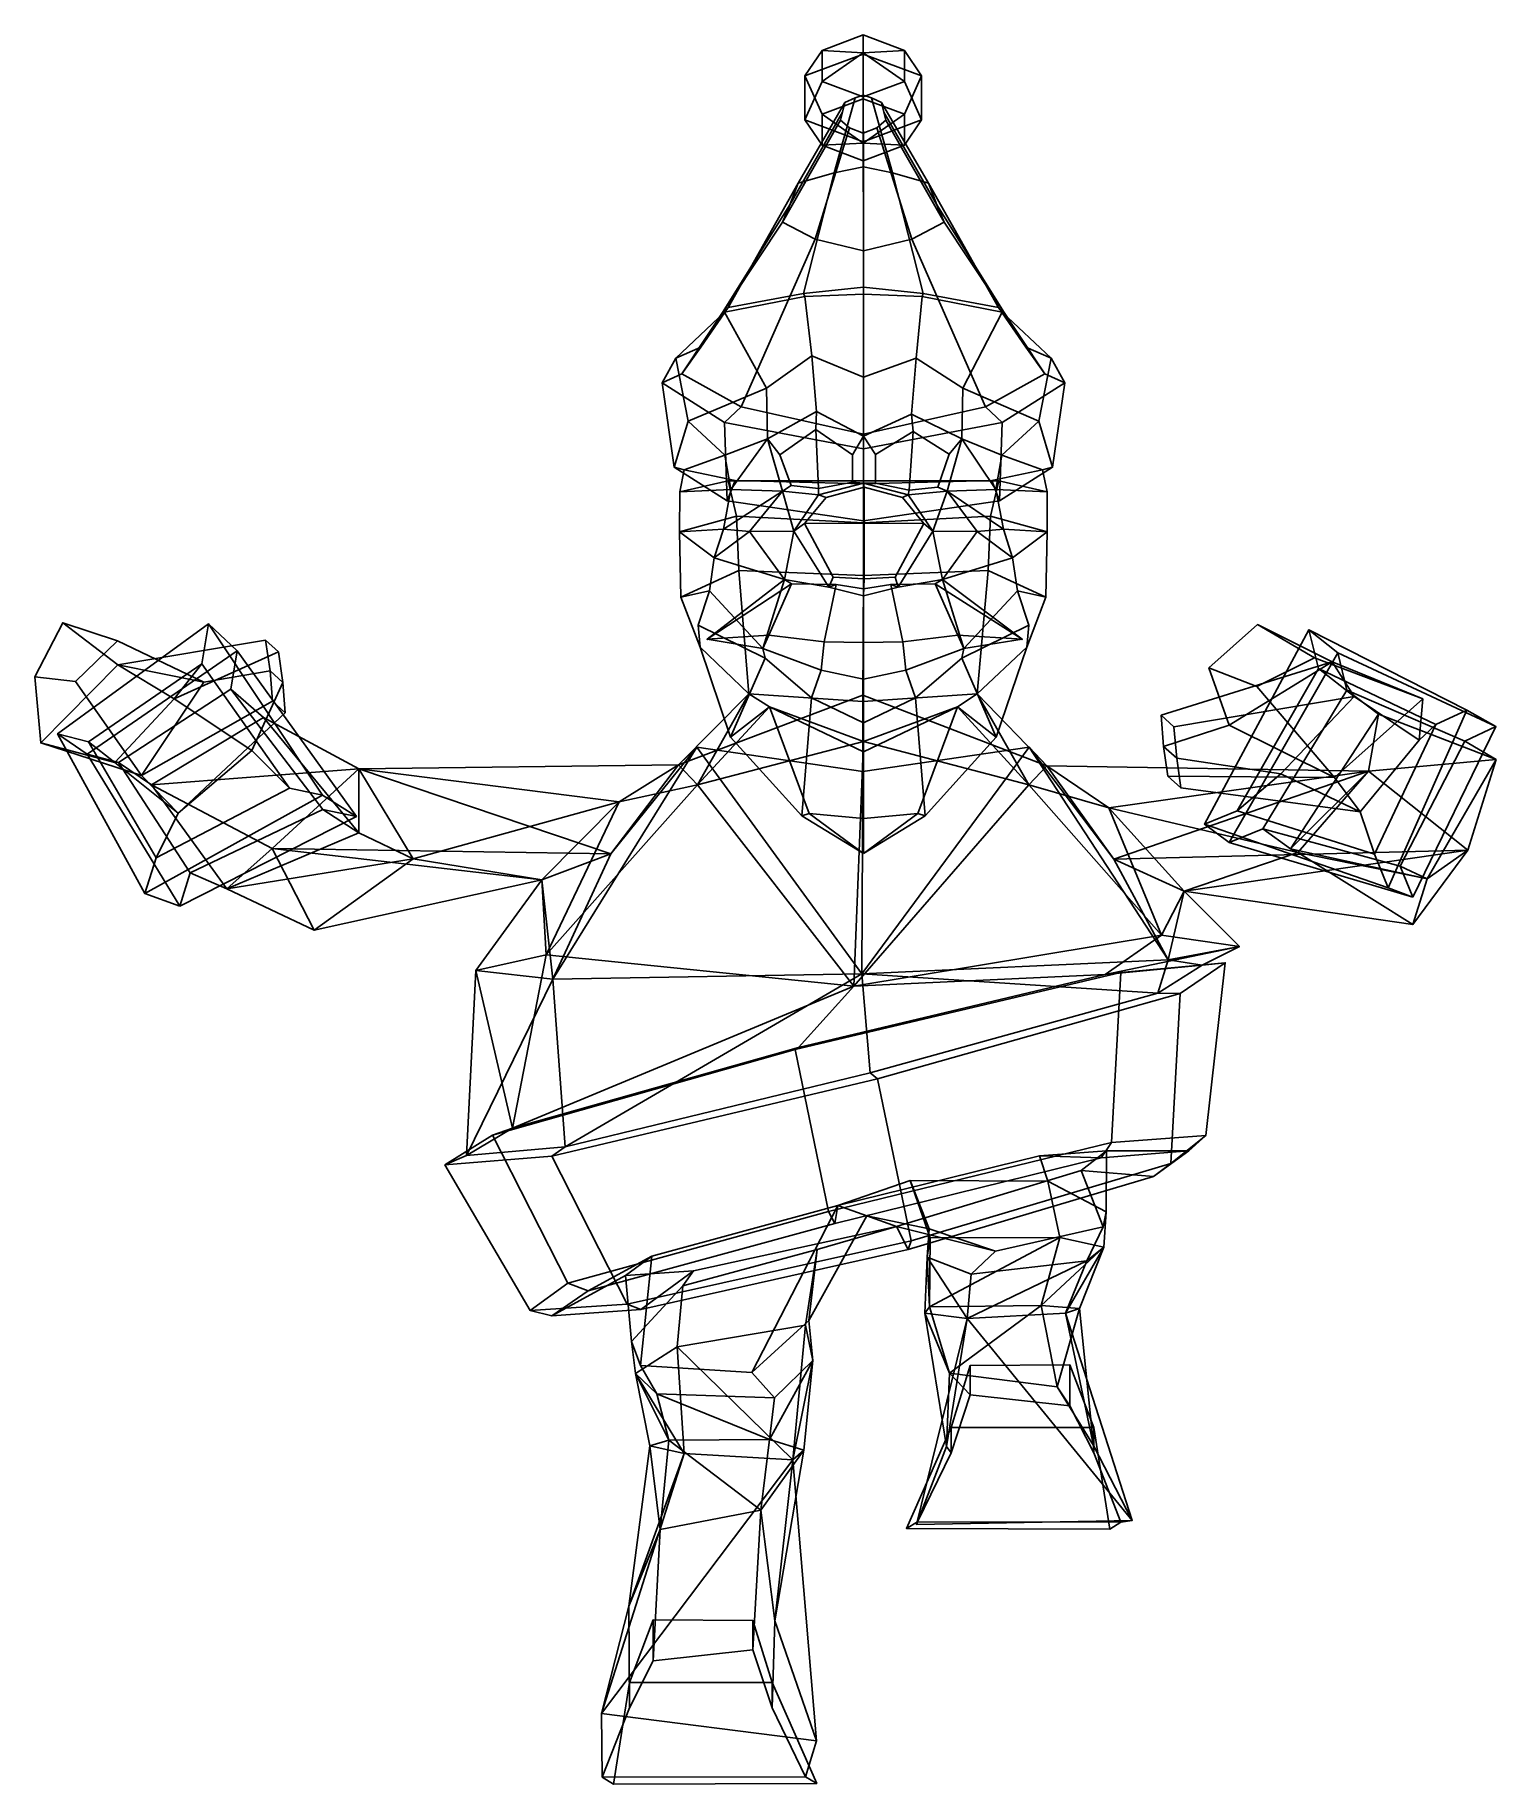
# Model space of a CAD drawing. Extents: x -275 to 208, y -153 to 425.
import ezdxf

# ---------------------------------------------------------------- set-up
doc = ezdxf.new("R2010")
doc.units = 0

msp = doc.modelspace()

# ---------------------------------------------------------------- linework, layer by layer
for p in [(-52.881443, 225.267151, 96.495125), (51.125126, 225.267151, 96.495125)]:
    msp.add_point(p)
for points in [[(-14.960612, 419.802917, -11.694053), (-1.351721, 424.920471, -17.127939), (-1.351718, 418.612, -31.5632), (-20.597618, 411.374817, -23.878576)], [(-1.351724, 419.054626, -2.145531), (-1.351721, 424.920471, -17.127939), (-14.960612, 419.802917, -11.694053)], [(-1.351724, 419.054626, -2.145531), (12.257201, 419.802917, -11.694051), (-1.351721, 424.920471, -17.127939)], [(12.257201, 419.802917, -11.694051), (17.894175, 411.374817, -23.878576), (-1.351718, 418.612, -31.5632), (-1.351721, 424.920471, -17.127939)], [(-20.59762, 396.900452, -8.509286), (-14.960615, 409.568054, -0.826365), (-14.960612, 419.802917, -11.694053), (-20.597618, 411.374817, -23.878576)], [(-14.960608, 398.707153, -31.561457), (-20.597618, 411.374817, -23.878576), (-1.351718, 418.612, -31.5632), (-1.351716, 403.824646, -36.995342)], [(-14.960615, 409.568054, -0.826365), (-1.351724, 419.054626, -2.145531), (-14.960612, 419.802917, -11.694053)], [(-1.351725, 404.450623, 4.60748), (-1.351724, 419.054626, -2.145531), (-14.960615, 409.568054, -0.826365)], [(-1.351725, 404.450623, 4.60748), (12.257198, 409.568054, -0.826363), (-1.351724, 419.054626, -2.145531)], [(12.257198, 409.568054, -0.826363), (12.257201, 419.802917, -11.694051), (-1.351724, 419.054626, -2.145531)], [(12.257203, 398.707153, -31.561455), (-1.351716, 403.824646, -36.995342), (-1.351718, 418.612, -31.5632), (17.894175, 411.374817, -23.878576)], [(17.894173, 396.900452, -8.509286), (17.894175, 411.374817, -23.878576), (12.257201, 419.802917, -11.694051), (12.257198, 409.568054, -0.826363)], [(-20.59762, 396.900452, -8.509286), (-20.597618, 411.374817, -23.878576), (-14.960608, 398.707153, -31.561457), (-14.96061, 388.47229, -20.693769)], [(17.894173, 396.900452, -8.509286), (12.257201, 388.47229, -20.693768), (12.257203, 398.707153, -31.561455), (17.894175, 411.374817, -23.878576)], [(-1.351724, 389.66333, -0.824686), (-1.351725, 404.450623, 4.60748), (-14.960615, 409.568054, -0.826365), (-20.59762, 396.900452, -8.509286)], [(-1.36171, 405.083313, -2.672312), (-4.057132, 404.168152, -3.543496), (-10.936384, 379.383362, 44.290981), (-1.309877, 381.405701, 47.694626)], [(-1.36171, 405.083313, -2.672312), (-1.309877, 381.405701, 47.694626), (8.31663, 379.383362, 44.290981), (1.333712, 404.168152, -3.543496)], [(-1.351724, 389.66333, -0.824686), (17.894173, 396.900452, -8.509286), (12.257198, 409.568054, -0.826363), (-1.351725, 404.450623, 4.60748)], [(-8.147649, 399.370422, -8.110874), (-8.834309, 396.765198, -10.590981), (-27.997726, 363.02301, 16.756866), (-25.54537, 368.780457, 26.446508)], [(-7.397633, 402.600098, -5.036271), (-8.147649, 399.370422, -8.110874), (-25.54537, 368.780457, 26.446508), (-22.866743, 375.91803, 38.45882)], [(-4.057132, 404.168152, -3.543496), (-7.397633, 402.600098, -5.036271), (-22.866743, 375.91803, 38.45882), (-10.936384, 379.383362, 44.290981)], [(-1.351727, 389.220642, -30.242294), (-14.960608, 398.707153, -31.561457), (-1.351716, 403.824646, -36.995342)], [(-1.351727, 389.220642, -30.242294), (-1.351716, 403.824646, -36.995342), (12.257203, 398.707153, -31.561455)], [(1.333712, 404.168152, -3.543496), (8.31663, 379.383362, 44.290981), (20.246988, 375.91803, 38.45882), (4.674212, 402.600098, -5.03627)], [(4.674212, 402.600098, -5.03627), (20.246988, 375.91803, 38.45882), (22.925613, 368.780457, 26.44651), (5.424227, 399.370422, -8.110873)], [(5.424227, 399.370422, -8.110873), (22.925613, 368.780457, 26.44651), (25.377977, 363.02301, 16.756868), (6.110888, 396.765137, -10.59098)], [(-8.834309, 396.765198, -10.590981), (-5.833364, 394.218445, -13.015326), (-17.280066, 357.394989, 7.285022), (-27.997726, 363.02301, 16.756866)], [(-1.351724, 389.66333, -0.824686), (-20.59762, 396.900452, -8.509286), (-14.96061, 388.47229, -20.693769), (-1.351721, 383.354858, -15.259924)], [(-5.833364, 394.218445, -13.015326), (-1.361711, 392.502808, -14.648609), (-1.309878, 353.603455, 0.903915), (-17.280066, 357.394989, 7.285022)], [(-14.96061, 388.47229, -20.693769), (-14.960608, 398.707153, -31.561457), (-1.351727, 389.220642, -30.242294)], [(3.109941, 394.218445, -13.015326), (14.660309, 357.394989, 7.285023), (-1.309878, 353.603455, 0.903915), (-1.361711, 392.502808, -14.648609)], [(12.257201, 388.47229, -20.693768), (-1.351727, 389.220642, -30.242294), (12.257203, 398.707153, -31.561455)], [(-1.351724, 389.66333, -0.824686), (-1.351721, 383.354858, -15.259924), (12.257201, 388.47229, -20.693768), (17.894173, 396.900452, -8.509286)], [(6.110888, 396.765137, -10.59098), (25.377977, 363.02301, 16.756868), (14.660309, 357.394989, 7.285023), (3.109941, 394.218445, -13.015326)], [(-1.351721, 383.354858, -15.259924), (-14.96061, 388.47229, -20.693769), (-1.351727, 389.220642, -30.242294)], [(-1.351721, 383.354858, -15.259924), (-1.351727, 389.220642, -30.242294), (12.257201, 388.47229, -20.693768)], [(-54.970982, 321.713837, 50.653328), (-45.930447, 334.832275, 75.675545), (-22.866743, 375.91803, 38.45882), (-25.54537, 368.780457, 26.446508)], [(-45.930447, 334.832275, 75.675545), (-21.070143, 339.52951, 87.764854), (-10.936384, 379.383362, 44.290981), (-22.866743, 375.91803, 38.45882)], [(-1.28188, 341.64209, 94.893471), (-1.309877, 381.405701, 47.694626), (-10.936384, 379.383362, 44.290981), (-21.070143, 339.52951, 87.764854)], [(-1.28188, 341.64209, 94.893471), (18.50638, 339.52951, 87.764854), (8.31663, 379.383362, 44.290981), (-1.309877, 381.405701, 47.694626)], [(43.366695, 334.832275, 75.675545), (20.246988, 375.91803, 38.45882), (8.31663, 379.383362, 44.290981), (18.50638, 339.52951, 87.764854)], [(52.407223, 321.713837, 50.653328), (22.925613, 368.780457, 26.44651), (20.246988, 375.91803, 38.45882), (43.366695, 334.832275, 75.675545)], [(-61.240921, 312.958679, 29.162146), (-54.970982, 321.713837, 50.653328), (-25.54537, 368.780457, 26.446508), (-27.997726, 363.02301, 16.756866)], [(58.677162, 312.958679, 29.162148), (25.377977, 363.02301, 16.756868), (22.925613, 368.780457, 26.44651), (52.407223, 321.713837, 50.653328)], [(-41.653008, 302.057983, 10.501062), (-61.240921, 312.958679, 29.162146), (-27.997726, 363.02301, 16.756866), (-17.280066, 357.394989, 7.285022)], [(39.089241, 302.057983, 10.501063), (14.660309, 357.394989, 7.285023), (25.377977, 363.02301, 16.756868), (58.677162, 312.958679, 29.162148)], [(-1.281881, 293.053375, -6.806734), (-41.653008, 302.057983, 10.501062), (-17.280066, 357.394989, 7.285022), (-1.309878, 353.603455, 0.903915)], [(-1.281881, 293.053375, -6.806734), (-1.309878, 353.603455, 0.903915), (14.660309, 357.394989, 7.285023), (39.089241, 302.057983, 10.501063)], [(-1.28188, 339.270111, 99.185242), (-1.28188, 341.64209, 94.893471), (-21.070143, 339.52951, 87.764854), (-20.681479, 338.521515, 93.069794)], [(-1.28188, 339.270111, 99.185242), (18.117716, 338.521515, 93.069794), (18.50638, 339.52951, 87.764854), (-1.28188, 341.64209, 94.893471)], [(-20.681479, 338.521515, 93.069794), (-21.070143, 339.52951, 87.764854), (-45.930447, 334.832275, 75.675545), (-47.172798, 333.344238, 80.797142)], [(-18.324652, 318.887146, 102.284325), (-20.681479, 338.521515, 93.069794), (-47.172798, 333.344238, 80.797142), (-33.265388, 308.20459, 93.486229)], [(-1.281881, 311.822571, 108.39212), (-1.28188, 339.270111, 99.185242), (-20.681479, 338.521515, 93.069794), (-18.324652, 318.887146, 102.284325)], [(-1.281881, 311.822571, 108.39212), (16.164616, 318.123474, 102.546585), (18.117716, 338.521515, 93.069794), (-1.28188, 339.270111, 99.185242)], [(16.164616, 318.123474, 102.546585), (31.573666, 308.20459, 93.486237), (44.609047, 333.344238, 80.797142), (18.117716, 338.521515, 93.069794)], [(18.117716, 338.521515, 93.069794), (44.609047, 333.344238, 80.797142), (43.366695, 334.832275, 75.675545), (18.50638, 339.52951, 87.764854)], [(-47.172798, 333.344238, 80.797142), (-45.930447, 334.832275, 75.675545), (-54.970982, 321.713837, 50.653328), (-63.269661, 318.117218, 52.999805)], [(-33.265388, 308.20459, 93.486229), (-47.172798, 333.344238, 80.797142), (-63.269661, 318.117218, 52.999805), (-59.222595, 297.351044, 77.058617)], [(31.573666, 308.20459, 93.486237), (56.65884, 297.351044, 77.058617), (60.705898, 318.117218, 52.999805), (44.609047, 333.344238, 80.797142)], [(44.609047, 333.344238, 80.797142), (60.705898, 318.117218, 52.999805), (52.407223, 321.713837, 50.653328), (43.366695, 334.832275, 75.675545)], [(-63.269661, 318.117218, 52.999805), (-54.970982, 321.713837, 50.653328), (-61.240921, 312.958679, 29.162146), (-67.795349, 309.943756, 28.444376)], [(-59.222595, 297.351044, 77.058617), (-63.269661, 318.117218, 52.999805), (-67.795349, 309.943756, 28.444376), (-63.796013, 282.106842, 42.410336)], [(-18.324652, 318.887146, 102.284325), (-33.265388, 308.20459, 93.486229), (-32.972679, 291.432129, 94.547478), (-16.755962, 300.457123, 105.993057)], [(-1.281881, 311.822571, 108.39212), (-18.324652, 318.887146, 102.284325), (-16.755962, 300.457123, 105.993057), (-1.281882, 292.345398, 108.519997)], [(-1.281881, 311.822571, 108.39212), (-1.281882, 292.345398, 108.519997), (14.59592, 299.658417, 106.045509), (16.164616, 318.123474, 102.546585)], [(16.164616, 318.123474, 102.546585), (14.59592, 299.658417, 106.045509), (31.280952, 291.432129, 94.547478), (31.573666, 308.20459, 93.486237)], [(60.705898, 318.117218, 52.999805), (65.23159, 309.943756, 28.444378), (58.677162, 312.958679, 29.162148), (52.407223, 321.713837, 50.653328)], [(56.65884, 297.351044, 77.058617), (61.232254, 282.106842, 42.410336), (65.23159, 309.943756, 28.444378), (60.705898, 318.117218, 52.999805)], [(-67.795349, 309.943756, 28.444376), (-61.240921, 312.958679, 29.162146), (-41.653008, 302.057983, 10.501062), (-47.181725, 296.910187, 8.241911)], [(65.23159, 309.943756, 28.444378), (44.617962, 296.910156, 8.241911), (39.089241, 302.057983, 10.501063), (58.677162, 312.958679, 29.162148)], [(-63.796013, 282.106842, 42.410336), (-67.795349, 309.943756, 28.444376), (-47.181725, 296.910187, 8.241911), (-46.286396, 271.022644, 18.565659)], [(-47.057056, 286.10376, 78.280388), (-32.972679, 291.432129, 94.547478), (-33.265388, 308.20459, 93.486229), (-59.222595, 297.351044, 77.058617)], [(44.493294, 286.10376, 78.280388), (56.65884, 297.351044, 77.058617), (31.573666, 308.20459, 93.486237), (31.280952, 291.432129, 94.547478)], [(61.232254, 282.106842, 42.410336), (43.722637, 271.022644, 18.565659), (44.617962, 296.910156, 8.241911), (65.23159, 309.943756, 28.444378)], [(-47.181725, 296.910187, 8.241911), (-41.653008, 302.057983, 10.501062), (-1.281881, 293.053375, -6.806734), (-1.281881, 288.155212, -9.937516)], [(44.617962, 296.910156, 8.241911), (-1.281881, 288.155212, -9.937516), (-1.281881, 293.053375, -6.806734), (39.089241, 302.057983, 10.501063)], [(-59.222595, 297.351044, 77.058617), (-63.796013, 282.106842, 42.410336), (-60.490471, 281.206665, 41.856926), (-47.057056, 286.10376, 78.280388)], [(-46.286396, 271.022644, 18.565659), (-47.181725, 296.910187, 8.241911), (-1.281881, 288.155212, -9.937516), (-1.281883, 264.331177, -0.037681)], [(-17.014811, 294.59967, 104.469688), (-16.755962, 300.457123, 105.993057), (-32.972679, 291.432129, 94.547478), (-28.951942, 286.230957, 94.654114)], [(-17.014811, 294.59967, 104.469688), (-4.866937, 286.227783, 106.095718), (-1.281882, 292.345398, 108.519997), (-16.755962, 300.457123, 105.993057)], [(43.722637, 271.022644, 18.565659), (-1.281883, 264.331177, -0.037681), (-1.281881, 288.155212, -9.937516), (44.617962, 296.910156, 8.241911)], [(15.102792, 293.90451, 104.268639), (14.59592, 299.658417, 106.045509), (-1.281882, 292.345398, 108.519997), (2.756311, 286.347046, 106.276031)], [(15.102792, 293.90451, 104.268639), (27.022137, 286.350464, 92.15062), (31.280952, 291.432129, 94.547478), (14.59592, 299.658417, 106.045509)], [(56.65884, 297.351044, 77.058617), (44.493294, 286.10376, 78.280388), (57.926716, 281.206665, 41.856926), (61.232254, 282.106842, 42.410336)], [(-45.084305, 274.761017, 78.655991), (-32.972679, 291.432129, 94.547478), (-47.057056, 286.10376, 78.280388)], [(-28.042412, 274.200409, 98.549278), (-32.972679, 291.432129, 94.547478), (-45.084305, 274.761017, 78.655991)], [(-25.204941, 276.041107, 97.547935), (-28.951942, 286.230957, 94.654114), (-32.972679, 291.432129, 94.547478), (-28.042412, 274.200409, 98.549278)], [(-16.115454, 275.106567, 102.64016), (-17.014811, 294.59967, 104.469688), (-28.951942, 286.230957, 94.654114), (-25.204941, 276.041107, 97.547935)], [(-4.866937, 286.227783, 106.095718), (-17.014811, 294.59967, 104.469688), (-16.115454, 275.106567, 102.64016), (-4.866937, 277.110504, 106.939919)], [(-4.866937, 277.110504, 106.939919), (-1.281882, 276.863098, 110.144325), (-1.281882, 292.345398, 108.519997), (-4.866937, 286.227783, 106.095718)], [(2.756311, 276.842438, 107.318275), (2.756311, 286.347046, 106.276031), (-1.281882, 292.345398, 108.519997), (-1.281882, 276.863098, 110.144325)], [(2.756311, 286.347046, 106.276031), (2.756311, 276.842438, 107.318275), (13.785778, 274.494171, 102.009949), (15.102792, 293.90451, 104.268639)], [(13.785778, 274.494171, 102.009949), (23.348103, 275.490204, 95.723228), (27.022137, 286.350464, 92.15062), (15.102792, 293.90451, 104.268639)], [(23.348103, 275.490204, 95.723228), (26.350687, 274.200409, 98.549278), (31.280952, 291.432129, 94.547478), (27.022137, 286.350464, 92.15062)], [(26.350687, 274.200409, 98.549278), (42.520538, 274.761047, 78.655991), (31.280952, 291.432129, 94.547478)], [(42.520538, 274.761047, 78.655991), (44.493294, 286.10376, 78.280388), (31.280952, 291.432129, 94.547478)], [(-47.057056, 286.10376, 78.280388), (-60.490471, 281.206665, 41.856926), (-61.994881, 273.944885, 42.462151), (-45.084305, 274.761017, 78.655991)], [(44.493294, 286.10376, 78.280388), (42.520538, 274.761047, 78.655991), (59.431118, 273.944916, 42.462151), (57.926716, 281.206665, 41.856926)], [(-63.796013, 282.106842, 42.410336), (-46.286396, 271.022644, 18.565659), (-43.700268, 277.676788, 15.897063), (-60.490471, 281.206665, 41.856926)], [(-62.016663, 260.750946, 44.641083), (-61.994881, 273.944885, 42.462151), (-46.01263, 277.624268, 12.67251), (-43.267853, 265.927216, 11.188781)], [(-61.994881, 273.944885, 42.462151), (-60.490471, 281.206665, 41.856926), (-43.700268, 277.676788, 15.897063), (-46.01263, 277.624268, 12.67251)], [(-46.286396, 271.022644, 18.565659), (-1.281883, 264.331177, -0.037681), (-1.281882, 276.633362, -1.092671), (-43.700268, 277.676788, 15.897063)], [(-46.01263, 277.624268, 12.67251), (-43.700268, 277.676788, 15.897063), (-1.281882, 276.633362, -1.092671), (-1.281882, 277.55011, -2.405132)], [(-43.267853, 265.927216, 11.188781), (-46.01263, 277.624268, 12.67251), (-1.281882, 277.55011, -2.405132), (-1.281882, 263.673889, -0.945824)], [(43.722637, 271.022644, 18.565659), (41.136509, 277.676788, 15.897063), (-1.281882, 276.633362, -1.092671), (-1.281883, 264.331177, -0.037681)], [(43.448864, 277.624298, 12.67251), (-1.281882, 277.55011, -2.405132), (-1.281882, 276.633362, -1.092671), (41.136509, 277.676788, 15.897063)], [(40.70409, 265.927216, 11.188781), (-1.281882, 263.673889, -0.945824), (-1.281882, 277.55011, -2.405132), (43.448864, 277.624298, 12.67251)], [(59.452904, 260.750977, 44.641083), (40.70409, 265.927216, 11.188781), (43.448864, 277.624298, 12.67251), (59.431118, 273.944916, 42.462151)], [(61.232254, 282.106842, 42.410336), (57.926716, 281.206665, 41.856926), (41.136509, 277.676788, 15.897063), (43.722637, 271.022644, 18.565659)], [(59.431118, 273.944916, 42.462151), (43.448864, 277.624298, 12.67251), (41.136509, 277.676788, 15.897063), (57.926716, 281.206665, 41.856926)], [(-45.084305, 274.761017, 78.655991), (-61.994881, 273.944885, 42.462151), (-62.016663, 260.750946, 44.641083), (-47.526073, 261.661865, 78.504814)], [(-47.526073, 261.661865, 78.504814), (-28.042412, 274.200409, 98.549278), (-45.084305, 274.761017, 78.655991)], [(-38.872097, 260.845123, 101.72583), (-28.042412, 274.200409, 98.549278), (-47.526073, 261.661865, 78.504814)], [(-38.872097, 260.845123, 101.72583), (-24.240337, 260.998474, 104.760262), (-28.042412, 274.200409, 98.549278)], [(-16.115454, 275.106567, 102.64016), (-25.204941, 276.041107, 97.547935), (-28.042412, 274.200409, 98.549278), (-16.082561, 272.919525, 104.835991)], [(-24.240337, 260.998474, 104.760262), (-16.082561, 272.919525, 104.835991), (-28.042412, 274.200409, 98.549278)], [(-20.722702, 263.478149, 122.216965), (-13.646374, 272.04248, 121.01963), (-16.082561, 272.919525, 104.835991), (-24.240337, 260.998474, 104.760262)], [(-1.023499, 263.659821, 128.666168), (-1.023499, 275.476746, 124.536148), (-13.646374, 272.04248, 121.01963), (-20.722702, 263.478149, 122.216965)], [(-16.115454, 275.106567, 102.64016), (-16.082561, 272.919525, 104.835991), (-1.281882, 276.863098, 110.144325), (-4.866937, 277.110504, 106.939919)], [(-1.023499, 275.476746, 124.536148), (-1.281882, 276.863098, 110.144325), (-16.082561, 272.919525, 104.835991), (-13.646374, 272.04248, 121.01963)], [(-1.023499, 275.476746, 124.536148), (11.599373, 272.04248, 121.01963), (13.518797, 272.919525, 104.835991), (-1.281882, 276.863098, 110.144325)], [(13.785778, 274.494171, 102.009949), (2.756311, 276.842438, 107.318275), (-1.281882, 276.863098, 110.144325), (13.518797, 272.919525, 104.835991)], [(-1.023499, 263.659821, 128.666168), (18.675701, 263.478149, 122.216965), (11.599373, 272.04248, 121.01963), (-1.023499, 275.476746, 124.536148)], [(18.675701, 263.478149, 122.216965), (21.676575, 260.998474, 104.760262), (13.518797, 272.919525, 104.835991), (11.599373, 272.04248, 121.01963)], [(13.785778, 274.494171, 102.009949), (13.518797, 272.919525, 104.835991), (26.350687, 274.200409, 98.549278), (23.348103, 275.490204, 95.723228)], [(21.676575, 260.998474, 104.760262), (26.350687, 274.200409, 98.549278), (13.518797, 272.919525, 104.835991)], [(36.308334, 260.845123, 101.72583), (26.350687, 274.200409, 98.549278), (21.676575, 260.998474, 104.760262)], [(44.962315, 261.661896, 78.504814), (42.520538, 274.761047, 78.655991), (26.350687, 274.200409, 98.549278)], [(36.308334, 260.845123, 101.72583), (44.962315, 261.661896, 78.504814), (26.350687, 274.200409, 98.549278)], [(42.520538, 274.761047, 78.655991), (44.962315, 261.661896, 78.504814), (59.452904, 260.750977, 44.641083), (59.431118, 273.944916, 42.462151)], [(-61.580307, 239.196716, 46.003769), (-62.016663, 260.750946, 44.641083), (-43.267853, 265.927216, 11.188781), (-42.475136, 247.939545, 14.099627)], [(-42.475136, 247.939545, 14.099627), (-43.267853, 265.927216, 11.188781), (-1.281882, 263.673889, -0.945824), (-1.281882, 246.313843, 3.485335)], [(39.911373, 247.939545, 14.099627), (-1.281882, 246.313843, 3.485335), (-1.281882, 263.673889, -0.945824), (40.70409, 265.927216, 11.188781)], [(59.016552, 239.196716, 46.003769), (39.911373, 247.939545, 14.099627), (40.70409, 265.927216, 11.188781), (59.452904, 260.750977, 44.641083)], [(-47.526073, 261.661865, 78.504814), (-62.016663, 260.750946, 44.641083), (-50.592148, 252.138489, 77.948036)], [(-52.197891, 241.208618, 78.12674), (-50.592148, 252.138489, 77.948036), (-62.016663, 260.750946, 44.641083), (-61.580307, 239.196716, 46.003769)], [(-50.592148, 252.138489, 77.948036), (-38.872097, 260.845123, 101.72583), (-47.526073, 261.661865, 78.504814)], [(-27.375477, 245.031799, 98.608398), (-38.872097, 260.845123, 101.72583), (-50.592148, 252.138489, 77.948036)], [(-27.375477, 245.031799, 98.608398), (-24.240337, 260.998474, 104.760262), (-38.872097, 260.845123, 101.72583)], [(-12.748343, 242.411438, 104.511536), (-24.240337, 260.998474, 104.760262), (-27.375477, 245.031799, 98.608398)], [(-11.298374, 245.730164, 117.381271), (-20.722702, 263.478149, 122.216965), (-24.240337, 260.998474, 104.760262), (-12.748343, 242.411438, 104.511536)], [(-1.023499, 245.208679, 122.611298), (-1.023499, 263.659821, 128.666168), (-20.722702, 263.478149, 122.216965), (-11.298374, 245.730164, 117.381271)], [(-1.023499, 245.208679, 122.611298), (9.251375, 245.730164, 117.381271), (18.675701, 263.478149, 122.216965), (-1.023499, 263.659821, 128.666168)], [(9.251375, 245.730164, 117.381271), (10.184579, 242.411438, 104.511536), (21.676575, 260.998474, 104.760262), (18.675701, 263.478149, 122.216965)], [(10.184579, 242.411438, 104.511536), (24.811714, 245.031799, 98.608398), (21.676575, 260.998474, 104.760262)], [(24.811714, 245.031799, 98.608398), (36.308334, 260.845123, 101.72583), (21.676575, 260.998474, 104.760262)], [(24.811714, 245.031799, 98.608398), (48.028389, 252.138489, 77.948036), (36.308334, 260.845123, 101.72583)], [(48.028389, 252.138489, 77.948036), (44.962315, 261.661896, 78.504814), (36.308334, 260.845123, 101.72583)], [(44.962315, 261.661896, 78.504814), (48.028389, 252.138489, 77.948036), (59.452904, 260.750977, 44.641083)], [(49.634132, 241.208618, 78.12674), (59.016552, 239.196716, 46.003769), (59.452904, 260.750977, 44.641083), (48.028389, 252.138489, 77.948036)], [(-52.197891, 241.208618, 78.12674), (-34.483486, 222.205841, 104.917747), (-27.375477, 245.031799, 98.608398), (-50.592148, 252.138489, 77.948036)], [(49.634132, 241.208618, 78.12674), (48.028389, 252.138489, 77.948036), (24.811714, 245.031799, 98.608398), (31.919722, 222.205841, 104.917747)], [(-55.251766, 222.585052, 50.112881), (-61.580307, 239.196716, 46.003769), (-42.475136, 247.939545, 14.099627), (-39.164574, 207.235474, 31.855993)], [(-25.009287, 243.611145, 112.608627), (-27.375477, 245.031799, 98.608398), (-52.881443, 225.267151, 96.495125)], [(-52.881443, 225.267151, 96.495125), (-27.375477, 245.031799, 98.608398), (-34.483486, 222.205841, 104.917747)], [(-32.486488, 226.562439, 115.00264), (-25.009287, 243.611145, 112.608627), (-52.881443, 225.267151, 96.495125)], [(-39.164574, 207.235474, 31.855993), (-42.475136, 247.939545, 14.099627), (-1.281882, 246.313843, 3.485335), (-1.524852, 204.629333, 8.88728)], [(-10.311916, 243.348877, 112.725739), (-25.009287, 243.611145, 112.608627), (-32.486488, 226.562439, 115.00264), (-14.272869, 224.371124, 123.670204)], [(-25.009287, 243.611145, 112.608627), (-10.311916, 243.348877, 112.725739), (-12.748343, 242.411438, 104.511536), (-27.375477, 245.031799, 98.608398)], [(-14.272869, 224.371124, 123.670204), (-1.281882, 224.167664, 124.353912), (-1.281882, 241.934875, 115.474304), (-10.311916, 243.348877, 112.725739)], [(-1.023499, 245.208679, 122.611298), (-11.298374, 245.730164, 117.381271), (-12.748343, 242.411438, 104.511536), (-1.281882, 239.624084, 110.43103)], [(-1.281882, 241.934875, 115.474304), (-1.281882, 239.624084, 110.43103), (-12.748343, 242.411438, 104.511536), (-10.311916, 243.348877, 112.725739)], [(36.319489, 207.235474, 31.855993), (-1.524852, 204.629333, 8.88728), (-1.281882, 246.313843, 3.485335), (39.911373, 247.939545, 14.099627)], [(-1.023499, 245.208679, 122.611298), (-1.281882, 239.624084, 110.43103), (10.184579, 242.411438, 104.511536), (9.251375, 245.730164, 117.381271)], [(11.709105, 224.371124, 123.670204), (7.748154, 243.348877, 112.725739), (-1.281882, 241.934875, 115.474304), (-1.281882, 224.167664, 124.353912)], [(-1.281882, 241.934875, 115.474304), (7.748154, 243.348877, 112.725739), (10.184579, 242.411438, 104.511536), (-1.281882, 239.624084, 110.43103)], [(22.445524, 243.611145, 112.608627), (24.811714, 245.031799, 98.608398), (10.184579, 242.411438, 104.511536), (7.748154, 243.348877, 112.725739)], [(7.748154, 243.348877, 112.725739), (11.709105, 224.371124, 123.670204), (29.922726, 226.562439, 115.00264), (22.445524, 243.611145, 112.608627)], [(22.445524, 243.611145, 112.608627), (51.125126, 225.267151, 96.495125), (24.811714, 245.031799, 98.608398)], [(29.922726, 226.562439, 115.00264), (51.125126, 225.267151, 96.495125), (22.445524, 243.611145, 112.608627)], [(51.125126, 225.267151, 96.495125), (31.919722, 222.205841, 104.917747), (24.811714, 245.031799, 98.608398)], [(52.688004, 222.585052, 50.112881), (36.319489, 207.235474, 31.855993), (39.911373, 247.939545, 14.099627), (59.016552, 239.196716, 46.003769)], [(-55.251766, 222.585052, 50.112881), (-55.921116, 229.950531, 81.29702), (-52.197891, 241.208618, 78.12674), (-61.580307, 239.196716, 46.003769)], [(-52.197891, 241.208618, 78.12674), (-55.921116, 229.950531, 81.29702), (-33.800316, 218.9841, 95.906563), (-34.483486, 222.205841, 104.917747)], [(49.634132, 241.208618, 78.12674), (31.919722, 222.205841, 104.917747), (31.236551, 218.9841, 95.906563), (53.357361, 229.950531, 81.29702)], [(52.688004, 222.585052, 50.112881), (59.016552, 239.196716, 46.003769), (49.634132, 241.208618, 78.12674), (53.357361, 229.950531, 81.29702)], [(-261.632446, 211.305481, 208.327393), (-247.722, 224.726868, 207.58522), (-265.861694, 230.706543, 197.711716), (-275.032104, 212.839935, 189.212097)], [(-275.032104, 212.839935, 189.212097), (-265.861694, 230.706543, 197.711716), (-247.64035, 216.822693, 132.550278), (-273.149323, 190.974365, 133.338013)], [(-267.589935, 194.039246, 103.974754), (-217.708649, 230.3302, 111.667229), (-208.21756, 221.379333, 82.014832), (-257.820953, 187.309082, 73.050873)], [(-267.589935, 194.039246, 103.974754), (-257.303314, 191.361633, 108.069145), (-219.941193, 217.097504, 113.94812), (-217.708649, 230.3302, 111.667229)], [(-247.722, 224.726868, 207.58522), (-219.267685, 211.105469, 162.799286), (-247.64035, 216.822693, 132.550278), (-265.861694, 230.706543, 197.711716)], [(-180.018707, 173.776245, 138.249832), (-217.708649, 230.3302, 111.667229), (-219.941193, 217.097504, 113.94812), (-190.961472, 176.010864, 134.03511)], [(-168.818924, 166.714996, 107.885948), (-208.21756, 221.379333, 82.014832), (-217.708649, 230.3302, 111.667229), (-180.018707, 173.776245, 138.249832)], [(-33.800316, 218.9841, 95.906563), (-55.921116, 229.950531, 81.29702), (-55.251766, 222.585052, 50.112881), (-45.173698, 192.937592, 66.107307)], [(-34.483486, 222.205841, 104.917747), (-32.486488, 226.562439, 115.00264), (-52.881443, 225.267151, 96.495125)], [(-14.272869, 224.371124, 123.670204), (-32.486488, 226.562439, 115.00264), (-34.483486, 222.205841, 104.917747), (-15.274496, 215.072083, 113.76458)], [(11.709105, 224.371124, 123.670204), (12.710732, 215.072083, 113.76458), (31.919722, 222.205841, 104.917747), (29.922726, 226.562439, 115.00264)], [(31.919722, 222.205841, 104.917747), (51.125126, 225.267151, 96.495125), (29.922726, 226.562439, 115.00264)], [(31.236551, 218.9841, 95.906563), (42.609936, 192.937592, 66.107307), (52.688004, 222.585052, 50.112881), (53.357361, 229.950531, 81.29702)], [(119.610153, 158.10321, 80.559654), (111.392662, 164.177856, 112.068909), (145.900284, 228.412994, 109.138649), (155.509567, 220.705688, 79.176613)], [(111.392662, 164.177856, 112.068909), (122.243301, 168.586365, 114.377594), (149.044098, 215.591156, 112.456512), (145.900284, 228.412994, 109.138649)], [(128.763474, 209.626709, 204.810562), (147.718018, 219.09198, 194.889175), (128.899765, 230.09787, 195.435394), (112.889679, 215.747253, 195.604782)], [(112.889679, 215.747253, 195.604782), (128.899765, 230.09787, 195.435394), (153.604813, 217.803345, 132.116394), (119.625069, 196.802063, 144.647156)], [(147.718018, 219.09198, 194.889175), (183.530991, 205.543518, 148.656784), (153.604813, 217.803345, 132.116394), (128.899765, 230.09787, 195.435394)], [(198.064896, 201.843567, 130.049591), (207.698486, 196.384308, 98.834106), (155.509567, 220.705688, 79.176613), (145.900284, 228.412994, 109.138649)], [(198.064896, 201.843567, 130.049591), (145.900284, 228.412994, 109.138649), (149.044098, 215.591156, 112.456512), (187.904083, 197.120972, 127.999321)], [(-261.632446, 211.305481, 208.327393), (-239.880844, 180.263184, 150.690445), (-219.267685, 211.105469, 162.799286), (-247.722, 224.726868, 207.58522)], [(-257.820953, 187.309082, 73.050873), (-208.21756, 221.379333, 82.014832), (-210.274597, 208.732361, 84.220688), (-247.390411, 184.552246, 77.212135)], [(-198.890717, 224.934143, 165.233688), (-194.615204, 221.107208, 153.634674), (-229.057663, 205.523254, 104.447502), (-247.64035, 216.822693, 132.550278)], [(-197.348877, 214.774658, 170.101654), (-198.890717, 224.934143, 165.233688), (-247.64035, 216.822693, 132.550278), (-219.267685, 211.105469, 162.799286)], [(-193.183731, 210.913635, 158.45285), (-203.332642, 188.517365, 119.704018), (-229.057663, 205.523254, 104.447502), (-194.615204, 221.107208, 153.634674)], [(-168.818924, 166.714996, 107.885948), (-179.964645, 168.950684, 103.602348), (-210.274597, 208.732361, 84.220688), (-208.21756, 221.379333, 82.014832)], [(-197.348877, 214.774658, 170.101654), (-193.183731, 210.913635, 158.45285), (-194.615204, 221.107208, 153.634674), (-198.890717, 224.934143, 165.233688)], [(-45.173698, 192.937592, 66.107307), (-55.251766, 222.585052, 50.112881), (-39.164574, 207.235474, 31.855993), (-32.337223, 202.874603, 60.032959)], [(-18.456791, 205.920593, 115.812431), (-15.274496, 215.072083, 113.76458), (-34.483486, 222.205841, 104.917747), (-33.800316, 218.9841, 95.906563)], [(-1.281882, 224.167664, 124.353912), (-14.272869, 224.371124, 123.670204), (-15.274496, 215.072083, 113.76458), (-1.281882, 212.105286, 119.235947)], [(-1.281882, 224.167664, 124.353912), (-1.281882, 212.105286, 119.235947), (12.710732, 215.072083, 113.76458), (11.709105, 224.371124, 123.670204)], [(15.893024, 205.920593, 115.812431), (31.236551, 218.9841, 95.906563), (31.919722, 222.205841, 104.917747), (12.710732, 215.072083, 113.76458)], [(42.609936, 192.937592, 66.107307), (29.850237, 202.874603, 60.032959), (36.319489, 207.235474, 31.855993), (52.688004, 222.585052, 50.112881)], [(119.610153, 158.10321, 80.559654), (155.509567, 220.705688, 79.176613), (158.437119, 208.436249, 82.328163), (130.664764, 162.55304, 82.919563)], [(207.698486, 196.384308, 98.834106), (197.398331, 191.553864, 96.763847), (158.437119, 208.436249, 82.328163), (155.509567, 220.705688, 79.176613)], [(-273.149323, 190.974365, 133.338013), (-247.64035, 216.822693, 132.550278), (-229.057663, 205.523254, 104.447502), (-248.625458, 184.475189, 105.244644)], [(-248.625458, 184.475189, 105.244644), (-229.057663, 205.523254, 104.447502), (-219.941193, 217.097504, 113.94812), (-257.303314, 191.361633, 108.069145)], [(-196.592499, 204.805115, 174.648819), (-197.348877, 214.774658, 170.101654), (-219.267685, 211.105469, 162.799286), (-239.880844, 180.263184, 150.690445)], [(-203.332642, 188.517365, 119.704018), (-190.961472, 176.010864, 134.03511), (-219.941193, 217.097504, 113.94812), (-229.057663, 205.523254, 104.447502)], [(-196.592499, 204.805115, 174.648819), (-192.314606, 200.963806, 163.01123), (-193.183731, 210.913635, 158.45285), (-197.348877, 214.774658, 170.101654)], [(-21.641916, 166.936035, 97.859222), (-18.456791, 205.920593, 115.812431), (-33.800316, 218.9841, 95.906563), (-45.173698, 192.937592, 66.107307)], [(-1.281882, 197.575104, 122.178642), (-1.281882, 212.105286, 119.235947), (-15.274496, 215.072083, 113.76458), (-18.456791, 205.920593, 115.812431)], [(-1.281882, 197.575104, 122.178642), (15.893024, 205.920593, 115.812431), (12.710732, 215.072083, 113.76458), (-1.281882, 212.105286, 119.235947)], [(19.078152, 166.936035, 97.859222), (42.609936, 192.937592, 66.107307), (31.236551, 218.9841, 95.906563), (15.893024, 205.920593, 115.812431)], [(97.123817, 200.12027, 134.897079), (153.604813, 217.803345, 132.116394), (160.929428, 206.283936, 101.706223), (101.326714, 196.275543, 123.277458)], [(97.903404, 189.773926, 139.548462), (119.625069, 196.802063, 144.647156), (153.604813, 217.803345, 132.116394), (97.123817, 200.12027, 134.897079)], [(128.763474, 209.626709, 204.810562), (112.889679, 215.747253, 195.604782), (119.625069, 196.802063, 144.647156), (154.434891, 179.545258, 148.287476)], [(136.687347, 180.72702, 102.807274), (160.929428, 206.283936, 101.706223), (149.044098, 215.591156, 112.456512), (122.243301, 168.586365, 114.377594)], [(128.763474, 209.626709, 204.810562), (154.434891, 179.545258, 148.287476), (183.530991, 205.543518, 148.656784), (147.718018, 219.09198, 194.889175)], [(182.4021, 191.9328, 115.797745), (187.904083, 197.120972, 127.999321), (149.044098, 215.591156, 112.456512), (160.929428, 206.283936, 101.706223)], [(183.530991, 205.543518, 148.656784), (182.4021, 191.9328, 115.797745), (160.929428, 206.283936, 101.706223), (153.604813, 217.803345, 132.116394)], [(-261.632446, 211.305481, 208.327393), (-275.032104, 212.839935, 189.212097), (-273.149323, 190.974365, 133.338013), (-239.880844, 180.263184, 150.690445)], [(-247.390411, 184.552246, 77.212135), (-210.274597, 208.732361, 84.220688), (-199.473999, 199.385803, 51.005703), (-236.579559, 177.126038, 43.559994)], [(-192.314606, 200.963806, 163.01123), (-227.694229, 167.745789, 118.862366), (-203.332642, 188.517365, 119.704018), (-193.183731, 210.913635, 158.45285)], [(-199.473999, 199.385803, 51.005703), (-210.274597, 208.732361, 84.220688), (-179.964645, 168.950684, 103.602348), (-167.97168, 161.250916, 70.41288)], [(168.932175, 200.441895, 48.665268), (139.849075, 155.973114, 48.61198), (130.664764, 162.55304, 82.919563), (158.437119, 208.436249, 82.328163)], [(197.398331, 191.553864, 96.763847), (207.752625, 185.482391, 62.698978), (168.932175, 200.441895, 48.665268), (158.437119, 208.436249, 82.328163)], [(-196.592499, 204.805115, 174.648819), (-239.880844, 180.263184, 150.690445), (-227.694229, 167.745789, 118.862366), (-192.314606, 200.963806, 163.01123)], [(-1.483061, 206.737457, 5.078217), (-62.33366, 183.775696, 2.066022), (-39.164574, 207.235474, 31.855993), (-1.524852, 204.629333, 8.88728)], [(-62.33366, 183.775696, 2.066022), (-56.12891, 177.092712, 59.291286), (-39.164574, 207.235474, 31.855993)], [(-1.483061, 206.737457, 5.078217), (-1.513945, 181.548401, -46.094997), (-56.303123, 189.554413, -36.493587), (-62.33366, 183.775696, 2.066022)], [(-56.12891, 177.092712, 59.291286), (-32.337223, 202.874603, 60.032959), (-39.164574, 207.235474, 31.855993)], [(-1.205103, 191.465698, 67.180084), (-32.337223, 202.874603, 60.032959), (-56.12891, 177.092712, 59.291286)], [(-21.641916, 166.936035, 97.859222), (-45.173698, 192.937592, 66.107307), (-32.337223, 202.874603, 60.032959), (-19.222971, 167.628357, 81.952538)], [(-19.222971, 167.628357, 81.952538), (-32.337223, 202.874603, 60.032959), (-1.281882, 188.030884, 56.009388), (-1.281882, 165.994202, 77.656464)], [(-1.281882, 188.030884, 56.009388), (-32.337223, 202.874603, 60.032959), (-1.205103, 191.465698, 67.180084)], [(-1.281882, 154.418884, 101.101158), (-1.281882, 197.575104, 122.178642), (-18.456791, 205.920593, 115.812431), (-21.641916, 166.936035, 97.859222)], [(-1.524852, 204.629333, 8.88728), (36.319489, 207.235474, 31.855993), (59.344391, 183.466614, 2.174475), (-1.483061, 206.737457, 5.078217)], [(-1.483061, 206.737457, 5.078217), (59.344391, 183.466614, 2.174475), (53.513885, 189.554413, -36.493587), (-1.513945, 181.548401, -46.094997)], [(-1.281882, 154.418884, 101.101158), (19.078152, 166.936035, 97.859222), (15.893024, 205.920593, 115.812431), (-1.281882, 197.575104, 122.178642)], [(16.659206, 167.628357, 81.952538), (-1.281882, 165.994202, 77.656464), (-1.281882, 188.030884, 56.009388), (29.850237, 202.874603, 60.032959)], [(-1.281882, 188.030884, 56.009388), (-1.205103, 191.465698, 67.180084), (29.850237, 202.874603, 60.032959)], [(-1.205103, 191.465698, 67.180084), (53.420891, 177.092712, 59.291286), (29.850237, 202.874603, 60.032959)], [(19.078152, 166.936035, 97.859222), (16.659206, 167.628357, 81.952538), (29.850237, 202.874603, 60.032959), (42.609936, 192.937592, 66.107307)], [(53.420891, 177.092712, 59.291286), (36.319489, 207.235474, 31.855993), (29.850237, 202.874603, 60.032959)], [(59.344391, 183.466614, 2.174475), (36.319489, 207.235474, 31.855993), (53.420891, 177.092712, 59.291286)], [(102.228867, 185.952209, 127.945236), (101.326714, 196.275543, 123.277458), (160.929428, 206.283936, 101.706223), (136.687347, 180.72702, 102.807274)], [(154.434891, 179.545258, 148.287476), (162.85173, 168.252747, 118.088142), (182.4021, 191.9328, 115.797745), (183.530991, 205.543518, 148.656784)], [(-236.579559, 177.126038, 43.559994), (-199.473999, 199.385803, 51.005703), (-168.063797, 182.477203, 12.099455)], [(-167.97168, 161.250916, 70.41288), (-168.063797, 182.477203, 12.099455), (-199.473999, 199.385803, 51.005703)], [(97.903404, 189.773926, 139.548462), (97.123817, 200.12027, 134.897079), (101.326714, 196.275543, 123.277458), (102.228867, 185.952209, 127.945236)], [(99.352715, 179.974213, 144.292511), (154.434891, 179.545258, 148.287476), (119.625069, 196.802063, 144.647156), (97.903404, 189.773926, 139.548462)], [(139.849075, 155.973114, 48.61198), (168.932175, 200.441895, 48.665268), (165.587128, 181.685242, -0.576645)], [(162.85173, 168.252747, 118.088142), (167.593689, 154.190002, 131.143173), (187.904083, 197.120972, 127.999321), (182.4021, 191.9328, 115.797745)], [(207.752625, 185.482391, 62.698978), (165.587128, 181.685242, -0.576645), (168.932175, 200.441895, 48.665268)], [(172.106339, 143.053406, 134.540115), (198.064896, 201.843567, 130.049591), (187.904083, 197.120972, 127.999321), (167.593689, 154.190002, 131.143173)], [(180.250351, 139.974365, 101.496971), (207.698486, 196.384308, 98.834106), (198.064896, 201.843567, 130.049591), (172.106339, 143.053406, 134.540115)], [(-239.880844, 180.263184, 150.690445), (-273.149323, 190.974365, 133.338013), (-248.625458, 184.475189, 105.244644), (-227.694229, 167.745789, 118.862366)], [(-227.128891, 137.101257, 94.953995), (-238.712952, 141.185272, 126.841064), (-267.589935, 194.039246, 103.974754), (-257.820953, 187.309082, 73.050873)], [(-238.712952, 141.185272, 126.841064), (-235.024857, 153.024475, 125.372353), (-257.303314, 191.361633, 108.069145), (-267.589935, 194.039246, 103.974754)], [(-227.694229, 167.745789, 118.862366), (-248.625458, 184.475189, 105.244644), (-257.303314, 191.361633, 108.069145), (-235.024857, 153.024475, 125.372353)], [(-4.467794, 110.56604, 116.636391), (-1.205103, 191.465698, 67.180084), (-56.12891, 177.092712, 59.291286)], [(-4.467794, 110.56604, 116.636391), (53.420891, 177.092712, 59.291286), (-1.205103, 191.465698, 67.180084)], [(180.250351, 139.974365, 101.496971), (176.059326, 150.279236, 98.349274), (197.398331, 191.553864, 96.763847), (207.698486, 196.384308, 98.834106)], [(185.04805, 146.126831, 63.529057), (207.752625, 185.482391, 62.698978), (197.398331, 191.553864, 96.763847), (176.059326, 150.279236, 98.349274)], [(-227.128891, 137.101257, 94.953995), (-257.820953, 187.309082, 73.050873), (-247.390411, 184.552246, 77.212135), (-223.701111, 148.059265, 93.599403)], [(-227.694229, 167.745789, 118.862366), (-235.024857, 153.024475, 125.372353), (-190.961472, 176.010864, 134.03511), (-203.332642, 188.517365, 119.704018)], [(-103.910355, 112.928894, -69.042404), (-56.303123, 189.554413, -36.493587), (-1.784397, 114.661743, -101.674156)], [(-103.910355, 112.928894, -69.042404), (-84.773933, 154.31781, -29.93531), (-56.303123, 189.554413, -36.493587)], [(-84.773933, 154.31781, -29.93531), (-62.33366, 183.775696, 2.066022), (-56.303123, 189.554413, -36.493587)], [(-1.784397, 114.661743, -101.674156), (-56.303123, 189.554413, -36.493587), (-1.513945, 181.548401, -46.094997)], [(99.394043, 119.3255, -65.680183), (-1.784397, 114.661743, -101.674156), (53.513885, 189.554413, -36.493587)], [(-1.784397, 114.661743, -101.674156), (-1.513945, 181.548401, -46.094997), (53.513885, 189.554413, -36.493587)], [(81.435661, 152.602356, -28.805628), (53.513885, 189.554413, -36.493587), (59.344391, 183.466614, 2.174475)], [(99.394043, 119.3255, -65.680183), (53.513885, 189.554413, -36.493587), (81.435661, 152.602356, -28.805628)], [(99.352715, 179.974213, 144.292511), (97.903404, 189.773926, 139.548462), (102.228867, 185.952209, 127.945236), (103.579201, 176.120331, 132.640335)], [(103.579201, 176.120331, 132.640335), (102.228867, 185.952209, 127.945236), (136.687347, 180.72702, 102.807274), (162.85173, 168.252747, 118.088142)], [(207.752625, 185.482391, 62.698978), (198.479416, 155.593994, -11.867872), (165.587128, 181.685242, -0.576645)], [(185.04805, 146.126831, 63.529057), (198.479416, 155.593994, -11.867872), (207.752625, 185.482391, 62.698978)], [(-211.677704, 142.787292, 59.863209), (-223.701111, 148.059265, 93.599403), (-247.390411, 184.552246, 77.212135), (-236.579559, 177.126038, 43.559994)], [(-236.579559, 177.126038, 43.559994), (-168.063797, 182.477203, 12.099455), (-196.60762, 156.148926, -6.795198)], [(-84.773933, 154.31781, -29.93531), (-196.60762, 156.148926, -6.795198), (-168.063797, 182.477203, 12.099455)], [(-82.019073, 171.486694, 48.272957), (-62.33366, 183.775696, 2.066022), (-168.063797, 182.477203, 12.099455)], [(-84.773933, 154.31781, -29.93531), (-168.063797, 182.477203, 12.099455), (-62.33366, 183.775696, 2.066022)], [(-82.019073, 171.486694, 48.272957), (-168.063797, 182.477203, 12.099455), (-150.077469, 152.73999, 51.280193)], [(-167.97168, 161.250916, 70.41288), (-150.077469, 152.73999, 51.280193), (-168.063797, 182.477203, 12.099455)], [(-82.019073, 171.486694, 48.272957), (-56.12891, 177.092712, 59.291286), (-62.33366, 183.775696, 2.066022)], [(79.804497, 169.534119, 48.192616), (59.344391, 183.466614, 2.174475), (53.420891, 177.092712, 59.291286)], [(79.804497, 169.534119, 48.192616), (165.587128, 181.685242, -0.576645), (59.344391, 183.466614, 2.174475)], [(81.435661, 152.602356, -28.805628), (59.344391, 183.466614, 2.174475), (165.587128, 181.685242, -0.576645)], [(79.804497, 169.534119, 48.192616), (142.317337, 154.789551, 38.444294), (165.587128, 181.685242, -0.576645)], [(81.435661, 152.602356, -28.805628), (165.587128, 181.685242, -0.576645), (198.479416, 155.593994, -11.867872)], [(99.352715, 179.974213, 144.292511), (103.579201, 176.120331, 132.640335), (162.85173, 168.252747, 118.088142), (154.434891, 179.545258, 148.287476)], [(162.85173, 168.252747, 118.088142), (136.687347, 180.72702, 102.807274), (122.243301, 168.586365, 114.377594), (167.593689, 154.190002, 131.143173)], [(139.849075, 155.973114, 48.61198), (165.587128, 181.685242, -0.576645), (142.317337, 154.789551, 38.444294)], [(-238.712952, 141.185272, 126.841064), (-180.018707, 173.776245, 138.249832), (-190.961472, 176.010864, 134.03511), (-235.024857, 153.024475, 125.372353)], [(-227.128891, 137.101257, 94.953995), (-168.818924, 166.714996, 107.885948), (-180.018707, 173.776245, 138.249832), (-238.712952, 141.185272, 126.841064)], [(-211.677704, 142.787292, 59.863209), (-236.579559, 177.126038, 43.559994), (-196.60762, 156.148926, -6.795198)], [(-4.467794, 110.56604, 116.636391), (-56.12891, 177.092712, 59.291286), (-106.074959, 121.018341, 85.03904)], [(-106.074959, 121.018341, 85.03904), (-56.12891, 177.092712, 59.291286), (-82.019073, 171.486694, 48.272957)], [(-4.467794, 110.56604, 116.636391), (97.229439, 127.414948, 88.40126), (53.420891, 177.092712, 59.291286)], [(97.229439, 127.414948, 88.40126), (79.804497, 169.534119, 48.192616), (53.420891, 177.092712, 59.291286)], [(-227.128891, 137.101257, 94.953995), (-223.701111, 148.059265, 93.599403), (-179.964645, 168.950684, 103.602348), (-168.818924, 166.714996, 107.885948)], [(-167.97168, 161.250916, 70.41288), (-179.964645, 168.950684, 103.602348), (-223.701111, 148.059265, 93.599403), (-211.677704, 142.787292, 59.863209)], [(-107.582359, 145.793823, 8.703741), (-82.019073, 171.486694, 48.272957), (-150.077469, 152.73999, 51.280193)], [(-106.074959, 121.018341, 85.03904), (-82.019073, 171.486694, 48.272957), (-107.582359, 145.793823, 8.703741)], [(-1.281882, 154.418884, 101.101158), (-21.641916, 166.936035, 97.859222), (-19.222971, 167.628357, 81.952538)], [(-1.281882, 154.418884, 101.101158), (-19.222971, 167.628357, 81.952538), (-1.281882, 165.994202, 77.656464)], [(-1.281882, 154.418884, 101.101158), (-1.281882, 165.994202, 77.656464), (16.659206, 167.628357, 81.952538)], [(-1.281882, 154.418884, 101.101158), (16.659206, 167.628357, 81.952538), (19.078152, 166.936035, 97.859222)], [(97.229439, 127.414948, 88.40126), (104.697479, 141.963196, 9.600408), (79.804497, 169.534119, 48.192616)], [(104.697479, 141.963196, 9.600408), (142.317337, 154.789551, 38.444294), (79.804497, 169.534119, 48.192616)], [(172.106339, 143.053406, 134.540115), (167.593689, 154.190002, 131.143173), (122.243301, 168.586365, 114.377594), (111.392662, 164.177856, 112.068909)], [(180.250351, 139.974365, 101.496971), (172.106339, 143.053406, 134.540115), (111.392662, 164.177856, 112.068909), (119.610153, 158.10321, 80.559654)], [(180.250351, 139.974365, 101.496971), (119.610153, 158.10321, 80.559654), (130.664764, 162.55304, 82.919563), (176.059326, 150.279236, 98.349274)], [(139.849075, 155.973114, 48.61198), (185.04805, 146.126831, 63.529057), (176.059326, 150.279236, 98.349274), (130.664764, 162.55304, 82.919563)], [(-211.677704, 142.787292, 59.863209), (-150.077469, 152.73999, 51.280193), (-167.97168, 161.250916, 70.41288)], [(-211.677704, 142.787292, 59.863209), (-196.60762, 156.148926, -6.795198), (-182.742523, 129.12793, 25.820372)], [(-107.582359, 145.793823, 8.703741), (-196.60762, 156.148926, -6.795198), (-84.773933, 154.31781, -29.93531)], [(-182.742523, 129.12793, 25.820372), (-196.60762, 156.148926, -6.795198), (-107.582359, 145.793823, 8.703741)], [(-211.677704, 142.787292, 59.863209), (-182.742523, 129.12793, 25.820372), (-150.077469, 152.73999, 51.280193)], [(-182.742523, 129.12793, 25.820372), (-107.582359, 145.793823, 8.703741), (-150.077469, 152.73999, 51.280193)], [(-103.910355, 112.928894, -69.042404), (-107.582359, 145.793823, 8.703741), (-84.773933, 154.31781, -29.93531)], [(104.697479, 141.963196, 9.600408), (81.435661, 152.602356, -28.805628), (198.479416, 155.593994, -11.867872)], [(99.394043, 119.3255, -65.680183), (81.435661, 152.602356, -28.805628), (104.697479, 141.963196, 9.600408)], [(180.316498, 131.027954, 21.034134), (104.697479, 141.963196, 9.600408), (198.479416, 155.593994, -11.867872)], [(180.316498, 131.027954, 21.034134), (142.317337, 154.789551, 38.444294), (104.697479, 141.963196, 9.600408)], [(185.04805, 146.126831, 63.529057), (139.849075, 155.973114, 48.61198), (142.317337, 154.789551, 38.444294)], [(185.04805, 146.126831, 63.529057), (142.317337, 154.789551, 38.444294), (180.316498, 131.027954, 21.034134)], [(185.04805, 146.126831, 63.529057), (180.316498, 131.027954, 21.034134), (198.479416, 155.593994, -11.867872)], [(-106.074959, 121.018341, 85.03904), (-107.582359, 145.793823, 8.703741), (-129.375839, 115.750885, -1.011421)], [(-129.375839, 115.750885, -1.011421), (-107.582359, 145.793823, 8.703741), (-103.910355, 112.928894, -69.042404)], [(97.229439, 127.414948, 88.40126), (122.936676, 123.689453, 3.16129), (104.697479, 141.963196, 9.600408)], [(122.936676, 123.689453, 3.16129), (99.394043, 119.3255, -65.680183), (104.697479, 141.963196, 9.600408)], [(78.617142, 114.452942, 87.148163), (97.229439, 127.414948, 88.40126), (-4.467794, 110.56604, 116.636391)], [(78.617142, 114.452942, 87.148163), (122.936676, 123.689453, 3.16129), (97.229439, 127.414948, 88.40126)], [(78.617142, 114.452942, 87.148163), (110.674141, 117.564392, 15.729442), (122.936676, 123.689453, 3.16129)], [(110.674141, 117.564392, 15.729442), (99.394043, 119.3255, -65.680183), (122.936676, 123.689453, 3.16129)], [(-117.24012, 63.736542, 60.490334), (-129.375839, 115.750885, -1.011421), (-132.410339, 54.618683, -17.356415)], [(-132.410339, 54.618683, -17.356415), (-129.375839, 115.750885, -1.011421), (-103.910355, 112.928894, -69.042404)], [(-117.24012, 63.736542, 60.490334), (-106.074959, 121.018341, 85.03904), (-129.375839, 115.750885, -1.011421)], [(-117.24012, 63.736542, 60.490334), (-4.467794, 110.56604, 116.636391), (-106.074959, 121.018341, 85.03904)], [(95.972984, 108.279694, -66.263588), (-1.784397, 114.661743, -101.674156), (99.394043, 119.3255, -65.680183)], [(118.294075, 118.332825, 16.690588), (110.674141, 117.564392, 15.729442), (78.617142, 114.452942, 87.148163), (83.815224, 115.175201, 96.263046)], [(83.815224, 115.175201, 96.263046), (80.698166, 58.991043, 92.345688), (111.904366, 61.301224, 12.327795), (118.294075, 118.332825, 16.690588)], [(110.674141, 117.564392, 15.729442), (95.972984, 108.279694, -66.263588), (99.394043, 119.3255, -65.680183)], [(103.427322, 108.199402, -77.092224), (95.972984, 108.279694, -66.263588), (110.674141, 117.564392, 15.729442), (118.294075, 118.332825, 16.690588)], [(111.904366, 61.301224, 12.327795), (100.310265, 52.015259, -81.009583), (103.427322, 108.199402, -77.092224), (118.294075, 118.332825, 16.690588)], [(-132.410339, 54.618683, -17.356415), (-103.910355, 112.928894, -69.042404), (-99.884277, 57.563278, -92.921417)], [(-117.24012, 63.736542, 60.490334), (-22.706766, 90.351151, 103.736557), (-4.467794, 110.56604, 116.636391)], [(-99.884277, 57.563278, -92.921417), (-103.910355, 112.928894, -69.042404), (-1.784397, 114.661743, -101.674156)], [(-99.884277, 57.563278, -92.921417), (-1.784397, 114.661743, -101.674156), (0.914517, 82.009537, -109.513115)], [(-12.783604, 36.191238, 113.887306), (80.698166, 58.991043, 92.345688), (83.815224, 115.175201, 96.263046), (-23.853251, 89.690338, 115.936089)], [(-23.853251, 89.690338, 115.936089), (83.815224, 115.175201, 96.263046), (78.617142, 114.452942, 87.148163), (-22.706766, 90.351151, 103.736557)], [(78.617142, 114.452942, 87.148163), (-4.467794, 110.56604, 116.636391), (-22.706766, 90.351151, 103.736557)], [(95.972984, 108.279694, -66.263588), (0.914517, 82.009537, -109.513115), (-1.784397, 114.661743, -101.674156)], [(103.427322, 108.199402, -77.092224), (3.394209, 79.999512, -125.028542), (0.914517, 82.009537, -109.513115), (95.972984, 108.279694, -66.263588)], [(100.310265, 52.015259, -81.009583), (14.477215, 26.494904, -127.076523), (3.394209, 79.999512, -125.028542), (103.427322, 108.199402, -77.092224)], [(-23.853251, 89.690338, 115.936089), (-22.706766, 90.351151, 103.736557), (-117.24012, 63.736542, 60.490334), (-123.855392, 61.399765, 67.997314)], [(-12.783604, 36.191238, 113.887306), (-23.853251, 89.690338, 115.936089), (-123.855392, 61.399765, 67.997314), (-98.987305, 12.46225, 67.888977)], [(-104.243294, 54.423981, -105.357956), (-99.884277, 57.563278, -92.921417), (0.914517, 82.009537, -109.513115), (3.394209, 79.999512, -125.028542)], [(-79.375206, 5.48645, -105.466293), (-104.243294, 54.423981, -105.357956), (3.394209, 79.999512, -125.028542), (14.477215, 26.494904, -127.076523)], [(-139.557098, 51.563354, -18.40514), (-123.855392, 61.399765, 67.997314), (-117.24012, 63.736542, 60.490334), (-132.410339, 54.618683, -17.356415)], [(-123.855392, 61.399765, 67.997314), (-139.557098, 51.563354, -18.40514), (-111.416359, 3.473267, -18.068047), (-98.987305, 12.46225, 67.888977)], [(-12.783604, 36.191238, 113.887306), (-10.674455, 32.199554, 101.509605), (77.224785, 53.856323, 83.15905), (80.698166, 58.991043, 92.345688)], [(80.698166, 58.991043, 92.345688), (77.224785, 53.856323, 83.15905), (106.201744, 56.170197, 11.32111), (111.904366, 61.301224, 12.327795)], [(111.904366, 61.301224, 12.327795), (106.201744, 56.170197, 11.32111), (94.580627, 47.683075, -70.252701), (100.310265, 52.015259, -81.009583)], [(-104.243294, 54.423981, -105.357956), (-139.557098, 51.563354, -18.40514), (-132.410339, 54.618683, -17.356415), (-99.884277, 57.563278, -92.921417)], [(-111.416359, 3.473267, -18.068047), (-139.557098, 51.563354, -18.40514), (-104.243294, 54.423981, -105.357956), (-79.375206, 5.48645, -105.466293)], [(-10.674455, 32.199554, 101.509605), (-9.691628, 38.083618, 80.773193), (56.938873, 54.563736, 65.256973), (77.224785, 53.856323, 83.15905)], [(-9.691628, 38.083618, 80.773193), (14.180204, 46.361588, 58.217133), (59.6693, 46.213181, 46.74604), (56.938873, 54.563736, 65.256973)], [(77.224785, 53.856323, 83.15905), (56.938873, 54.563736, 65.256973), (79.018944, 56.158905, 8.064589), (106.201744, 56.170197, 11.32111)], [(56.938873, 54.563736, 65.256973), (59.6693, 46.213181, 46.74604), (78.909393, 36.049973, 10.976638), (79.018944, 56.158905, 8.064589)], [(106.201744, 56.170197, 11.32111), (79.018944, 56.158905, 8.064589), (70.653145, 49.68573, -55.966209), (94.580627, 47.683075, -70.252701)], [(79.018944, 56.158905, 8.064589), (78.909393, 36.049973, 10.976638), (77.983727, 31.06041, -33.00507), (70.653145, 49.68573, -55.966209)], [(20.481424, 30.386734, -3.429808), (14.180204, 46.361588, 58.217133), (-9.691628, 38.083618, 80.773193), (-0.196817, 34.706421, -3.153349)], [(70.653145, 49.68573, -55.966209), (77.983727, 31.06041, -33.00507), (42.356243, 23.049622, -64.476883), (9.678484, 31.193893, -90.443115)], [(94.580627, 47.683075, -70.252701), (70.653145, 49.68573, -55.966209), (9.678484, 31.193893, -90.443115), (13.450163, 23.618713, -111.732727)], [(100.310265, 52.015259, -81.009583), (94.580627, 47.683075, -70.252701), (13.450163, 23.618713, -111.732727), (14.477215, 26.494904, -127.076523)], [(20.748079, 27.407639, 23.23649), (14.180204, 46.361588, 58.217133), (20.481424, 30.386734, -3.429808), (19.782833, 21.111221, -4.51514)], [(20.748079, 27.407639, 23.23649), (63.672775, 27.594284, 25.180319), (59.6693, 46.213181, 46.74604), (14.180204, 46.361588, 58.217133)], [(63.672775, 27.594284, 25.180319), (78.187508, 24.401825, 11.501612), (78.909393, 36.049973, 10.976638), (59.6693, 46.213181, 46.74604)], [(-12.783604, 36.191238, 113.887306), (-98.987305, 12.46225, 67.888977), (-92.188194, 9.987549, 60.10051), (-10.674455, 32.199554, 101.509605)], [(-10.674455, 32.199554, 101.509605), (-92.188194, 9.987549, 60.10051), (-71.189873, 21.38533, 47.81757), (-9.691628, 38.083618, 80.773193)], [(-9.691628, 38.083618, 80.773193), (-71.189873, 21.38533, 47.81757), (-74.996834, -14.768738, 15.817265), (-38.13596, -17.03009, 44.75312)], [(-0.196817, 34.706421, -3.153349), (-9.691628, 38.083618, 80.773193), (-38.13596, -17.03009, 44.75312), (-19.342796, 0.120834, -9.467852)], [(9.678484, 31.193893, -90.443115), (-0.196817, 34.706421, -3.153349), (-19.342796, 0.120834, -9.467852), (-16.612764, 23.552826, -66.86927)], [(20.481424, 30.386734, -3.429808), (-0.196817, 34.706421, -3.153349), (9.678484, 31.193893, -90.443115), (42.356243, 23.049622, -64.476883)], [(78.187508, 24.401825, 11.501612), (72.522339, 19.803375, -8.895798), (77.983727, 31.06041, -33.00507), (78.909393, 36.049973, 10.976638)], [(-74.832352, 3.814285, -93.311241), (13.450163, 23.618713, -111.732727), (9.678484, 31.193893, -90.443115), (-57.475597, 16.507324, -73.405617)], [(-57.475597, 16.507324, -73.405617), (9.678484, 31.193893, -90.443115), (-16.612764, 23.552826, -66.86927), (-61.006756, 11.610153, -56.737286)], [(19.782833, 21.111221, -4.51514), (20.481424, 30.386734, -3.429808), (42.356243, 23.049622, -64.476883), (34.362782, 15.421631, -29.188297)], [(72.522339, 19.803375, -8.895798), (34.362782, 15.421631, -29.188297), (42.356243, 23.049622, -64.476883), (77.983727, 31.06041, -33.00507)], [(-79.375206, 5.48645, -105.466293), (14.477215, 26.494904, -127.076523), (13.450163, 23.618713, -111.732727), (-74.832352, 3.814285, -93.311241)], [(-62.840275, -8.549469, -45.019501), (-61.006756, 11.610153, -56.737286), (-16.612764, 23.552826, -66.86927), (-20.408838, -1.402847, -42.370651)], [(-18.022169, -13.097748, -16.8908), (-20.408838, -1.402847, -42.370651), (-16.612764, 23.552826, -66.86927), (-19.342796, 0.120834, -9.467852)], [(20.522991, 4.695755, 38.910427), (20.748079, 27.407639, 23.23649), (19.782833, 21.111221, -4.51514)], [(20.522991, 4.695755, 38.910427), (63.672775, 27.594284, 25.180319), (20.748079, 27.407639, 23.23649)], [(20.522991, 4.695755, 38.910427), (57.457512, 5.109253, 40.043816), (63.672775, 27.594284, 25.180319)], [(57.457512, 5.109253, 40.043816), (78.187508, 24.401825, 11.501612), (63.672775, 27.594284, 25.180319)], [(57.457512, 5.109253, 40.043816), (70.13868, 4.146759, 27.392048), (78.187508, 24.401825, 11.501612)], [(65.533806, 2.543533, 8.929358), (72.522339, 19.803375, -8.895798), (78.187508, 24.401825, 11.501612)], [(70.13868, 4.146759, 27.392048), (65.533806, 2.543533, 8.929358), (78.187508, 24.401825, 11.501612)], [(-92.188194, 9.987549, 60.10051), (-104.278389, 1.667252, -17.327019), (-79.855873, 15.018936, -13.559619), (-71.189873, 21.38533, 47.81757)], [(-71.189873, 21.38533, 47.81757), (-79.855873, 15.018936, -13.559619), (-77.870377, -6.852585, -23.012213), (-74.996834, -14.768738, 15.817265)], [(20.522991, 4.695755, 38.910427), (19.782833, 21.111221, -4.51514), (18.960131, 2.52092, 13.389613)], [(18.960131, 2.52092, 13.389613), (19.782833, 21.111221, -4.51514), (32.948051, 0.748505, -8.957969)], [(32.948051, 0.748505, -8.957969), (19.782833, 21.111221, -4.51514), (34.362782, 15.421631, -29.188297)], [(32.948051, 0.748505, -8.957969), (34.362782, 15.421631, -29.188297), (72.522339, 19.803375, -8.895798)], [(65.533806, 2.543533, 8.929358), (32.948051, 0.748505, -8.957969), (72.522339, 19.803375, -8.895798)], [(-98.987305, 12.46225, 67.888977), (-111.416359, 3.473267, -18.068047), (-104.278389, 1.667252, -17.327019), (-92.188194, 9.987549, 60.10051)], [(-104.278389, 1.667252, -17.327019), (-74.832352, 3.814285, -93.311241), (-57.475597, 16.507324, -73.405617), (-79.855873, 15.018936, -13.559619)], [(-79.855873, 15.018936, -13.559619), (-57.475597, 16.507324, -73.405617), (-61.006756, 11.610153, -56.737286), (-77.870377, -6.852585, -23.012213)], [(-76.551903, -17.34436, -32.294876), (-77.870377, -6.852585, -23.012213), (-61.006756, 11.610153, -56.737286), (-62.840275, -8.549469, -45.019501)], [(-111.416359, 3.473267, -18.068047), (-79.375206, 5.48645, -105.466293), (-74.832352, 3.814285, -93.311241), (-104.278389, 1.667252, -17.327019)], [(-30.708914, -25.39595, 3.59519), (-18.022169, -13.097748, -16.8908), (-19.342796, 0.120834, -9.467852), (-38.13596, -17.03009, 44.75312)], [(16.296782, -67.27697, -46.198383), (26.222542, -41.482666, -11.146882), (32.948051, 0.748505, -8.957969)], [(16.296782, -67.27697, -46.198383), (32.948051, 0.748505, -8.957969), (87.524727, -65.911514, -28.851036)], [(27.214216, -17.215317, 20.032352), (20.522991, 4.695755, 38.910427), (18.960131, 2.52092, 13.389613)], [(26.222542, -41.482666, -11.146882), (27.214216, -17.215317, 20.032352), (18.960131, 2.52092, 13.389613)], [(26.222542, -41.482666, -11.146882), (18.960131, 2.52092, 13.389613), (32.948051, 0.748505, -8.957969)], [(27.214216, -17.215317, 20.032352), (57.457512, 5.109253, 40.043816), (20.522991, 4.695755, 38.910427)], [(62.712101, -21.834045, 17.052393), (57.457512, 5.109253, 40.043816), (27.214216, -17.215317, 20.032352)], [(87.524727, -65.911514, -28.851036), (32.948051, 0.748505, -8.957969), (65.533806, 2.543533, 8.929358)], [(62.712101, -21.834045, 17.052393), (70.13868, 4.146759, 27.392048), (57.457512, 5.109253, 40.043816)], [(74.789932, -41.207092, -0.704425), (70.13868, 4.146759, 27.392048), (62.712101, -21.834045, 17.052393)], [(74.789932, -41.207092, -0.704425), (65.533806, 2.543533, 8.929358), (70.13868, 4.146759, 27.392048)], [(87.524727, -65.911514, -28.851036), (65.533806, 2.543533, 8.929358), (74.789932, -41.207092, -0.704425)], [(-24.554392, -45.912521, -37.993515), (-62.840275, -8.549469, -45.019501), (-20.408838, -1.402847, -42.370651)], [(-24.554392, -45.912521, -37.993515), (-20.408838, -1.402847, -42.370651), (-18.022169, -13.097748, -16.8908)], [(-69.535324, -24.144981, -15.141708), (-74.996834, -14.768738, 15.817265), (-77.870377, -6.852585, -23.012213), (-76.551903, -17.34436, -32.294876)], [(-60.551743, -43.781403, -40.081089), (-76.551903, -17.34436, -32.294876), (-62.840275, -8.549469, -45.019501)], [(-60.551743, -43.781403, -40.081089), (-62.840275, -8.549469, -45.019501), (-24.554392, -45.912521, -37.993515)], [(-30.708914, -25.39595, 3.59519), (-38.13596, -17.03009, 44.75312), (-74.996834, -14.768738, 15.817265), (-69.535324, -24.144981, -15.141708)], [(-32.363453, -39.197533, 3.139776), (-20.925396, -42.694443, -14.950908), (-18.022169, -13.097748, -16.8908)], [(-32.363453, -39.197533, 3.139776), (-18.022169, -13.097748, -16.8908), (-30.708914, -25.39595, 3.59519)], [(-20.925396, -42.694443, -14.950908), (-24.554392, -45.912521, -37.993515), (-18.022169, -13.097748, -16.8908)], [(26.222542, -41.482666, -11.146882), (27.673773, -43.565018, 43.725594), (33.987896, -24.473709, 35.947453), (27.214216, -17.215317, 20.032352)], [(27.214216, -17.215317, 20.032352), (33.987896, -24.473709, 35.947453), (66.977409, -28.071701, 35.947453), (62.712101, -21.834045, 17.052393)], [(27.673773, -35.181519, 102.617195), (74.813721, -35.181519, 102.617195), (66.977409, -14.550003, 87.801697), (33.987896, -14.735306, 87.801697)], [(27.673773, -35.181519, 102.617195), (33.987896, -14.735306, 87.801697), (33.987896, -24.473709, 35.947453), (27.673773, -43.565018, 43.725594)], [(33.987896, -14.735306, 87.801697), (66.977409, -14.550003, 87.801697), (66.977409, -28.071701, 35.947453), (33.987896, -24.473709, 35.947453)], [(74.813721, -35.181519, 102.617195), (74.813721, -43.565018, 43.725594), (66.977409, -28.071701, 35.947453), (66.977409, -14.550003, 87.801697)], [(-65.627632, -39.416656, -13.344447), (-69.535324, -24.144981, -15.141708), (-76.551903, -17.34436, -32.294876)], [(-65.627632, -39.416656, -13.344447), (-76.551903, -17.34436, -32.294876), (-71.913467, -41.286896, -28.62285)], [(-71.913467, -41.286896, -28.62285), (-76.551903, -17.34436, -32.294876), (-60.551743, -43.781403, -40.081089)], [(74.789932, -41.207092, -0.704425), (62.712101, -21.834045, 17.052393), (66.977409, -28.071701, 35.947453), (74.813721, -43.565018, 43.725594)], [(-32.363453, -39.197533, 3.139776), (-30.708914, -25.39595, 3.59519), (-69.535324, -24.144981, -15.141708)], [(-32.363453, -39.197533, 3.139776), (-69.535324, -24.144981, -15.141708), (-65.627632, -39.416656, -13.344447)], [(-68.448898, -68.961227, -9.676261), (-65.627632, -39.416656, -13.344447), (-71.913467, -41.286896, -28.62285)], [(-68.448898, -68.961227, -9.676261), (-35.209187, -62.539169, 3.626524), (-65.627632, -39.416656, -13.344447)], [(-35.209187, -62.539169, 3.626524), (-32.363453, -39.197533, 3.139776), (-65.627632, -39.416656, -13.344447)], [(-35.209187, -62.539169, 3.626524), (-20.925396, -42.694443, -14.950908), (-32.363453, -39.197533, 3.139776)], [(12.906889, -68.581467, 102.617195), (80.090286, -68.766785, 102.617195), (74.813721, -35.181519, 102.617195), (27.673773, -35.181519, 102.617195)], [(12.906889, -68.581467, 102.617195), (27.673773, -35.181519, 102.617195), (27.673773, -43.565018, 43.725594), (16.610764, -66.354584, 32.613968)], [(80.090286, -68.766785, 102.617195), (83.794151, -66.46048, 36.317848), (74.813721, -43.565018, 43.725594), (74.813721, -35.181519, 102.617195)], [(-87.869942, -129.704941, -32.021236), (-78.762878, -94.210762, -18.071884), (-60.551743, -43.781403, -40.081089)], [(-87.869942, -129.704941, -32.021236), (-60.551743, -43.781403, -40.081089), (-24.554392, -45.912521, -37.993515)], [(-16.806437, -138.809662, -17.922411), (-87.869942, -129.704941, -32.021236), (-24.554392, -45.912521, -37.993515)], [(-78.762878, -94.210762, -18.071884), (-68.448898, -68.961227, -9.676261), (-71.913467, -41.286896, -28.62285)], [(-78.762878, -94.210762, -18.071884), (-71.913467, -41.286896, -28.62285), (-60.551743, -43.781403, -40.081089)], [(-30.562082, -99.095322, -7.722254), (-20.925396, -42.694443, -14.950908), (-35.209187, -62.539169, 3.626524)], [(-30.562082, -99.095322, -7.722254), (-24.554392, -45.912521, -37.993515), (-20.925396, -42.694443, -14.950908)], [(-16.806437, -138.809662, -17.922411), (-24.554392, -45.912521, -37.993515), (-30.562082, -99.095322, -7.722254)], [(16.296782, -67.27697, -46.198383), (16.610764, -66.354584, 32.613968), (27.673773, -43.565018, 43.725594), (26.222542, -41.482666, -11.146882)], [(87.524727, -65.911514, -28.851036), (74.789932, -41.207092, -0.704425), (74.813721, -43.565018, 43.725594), (83.794151, -66.46048, 36.317848)], [(-35.209187, -62.539169, 3.626524), (-68.448898, -68.961227, -9.676261), (-70.777412, -112.334427, 35.947453), (-37.787899, -108.736435, 35.947453)], [(-30.562082, -99.095322, -7.722254), (-35.209187, -62.539169, 3.626524), (-37.787899, -108.736435, 35.947453), (-31.473774, -127.827744, 43.725594)], [(-78.762878, -94.210762, -18.071884), (-78.613716, -127.827744, 43.725594), (-70.777412, -112.334427, 35.947453), (-68.448898, -68.961227, -9.676261)], [(80.090286, -68.766785, 102.617195), (12.906889, -68.581467, 102.617195), (16.610764, -66.354584, 32.613968), (83.794151, -66.46048, 36.317848)], [(87.524727, -65.911514, -28.851036), (83.794151, -66.46048, 36.317848), (16.610764, -66.354584, 32.613968), (16.296782, -67.27697, -46.198383)], [(-87.869942, -129.704941, -32.021236), (-87.594154, -150.723206, 36.317848), (-78.613716, -127.827744, 43.725594), (-78.762878, -94.210762, -18.071884)], [(-31.473774, -119.444244, 102.617195), (-37.787899, -98.998032, 87.801697), (-70.777412, -98.812729, 87.801697), (-78.613716, -119.444244, 102.617195)], [(-78.613716, -119.444244, 102.617195), (-70.777412, -98.812729, 87.801697), (-70.777412, -112.334427, 35.947453), (-78.613716, -127.827744, 43.725594)], [(-37.787899, -98.998032, 87.801697), (-37.787899, -108.736435, 35.947453), (-70.777412, -112.334427, 35.947453), (-70.777412, -98.812729, 87.801697)], [(-31.473774, -119.444244, 102.617195), (-31.473774, -127.827744, 43.725594), (-37.787899, -108.736435, 35.947453), (-37.787899, -98.998032, 87.801697)], [(-16.806437, -138.809662, -17.922411), (-30.562082, -99.095322, -7.722254), (-31.473774, -127.827744, 43.725594), (-20.410763, -150.61731, 32.613968)], [(-83.890282, -153.02951, 102.617195), (-78.613716, -119.444244, 102.617195), (-78.613716, -127.827744, 43.725594), (-87.594154, -150.723206, 36.317848)], [(-16.70689, -152.844193, 102.617195), (-31.473774, -119.444244, 102.617195), (-78.613716, -119.444244, 102.617195), (-83.890282, -153.02951, 102.617195)], [(-16.70689, -152.844193, 102.617195), (-20.410763, -150.61731, 32.613968), (-31.473774, -127.827744, 43.725594), (-31.473774, -119.444244, 102.617195)], [(-87.869942, -129.704941, -32.021236), (-16.806437, -138.809662, -17.922411), (-20.410763, -150.61731, 32.613968), (-87.594154, -150.723206, 36.317848)], [(-83.890282, -153.02951, 102.617195), (-87.594154, -150.723206, 36.317848), (-20.410763, -150.61731, 32.613968), (-16.70689, -152.844193, 102.617195)]]:
    msp.add_3dface(points)

doc.saveas('drawing.dxf')
